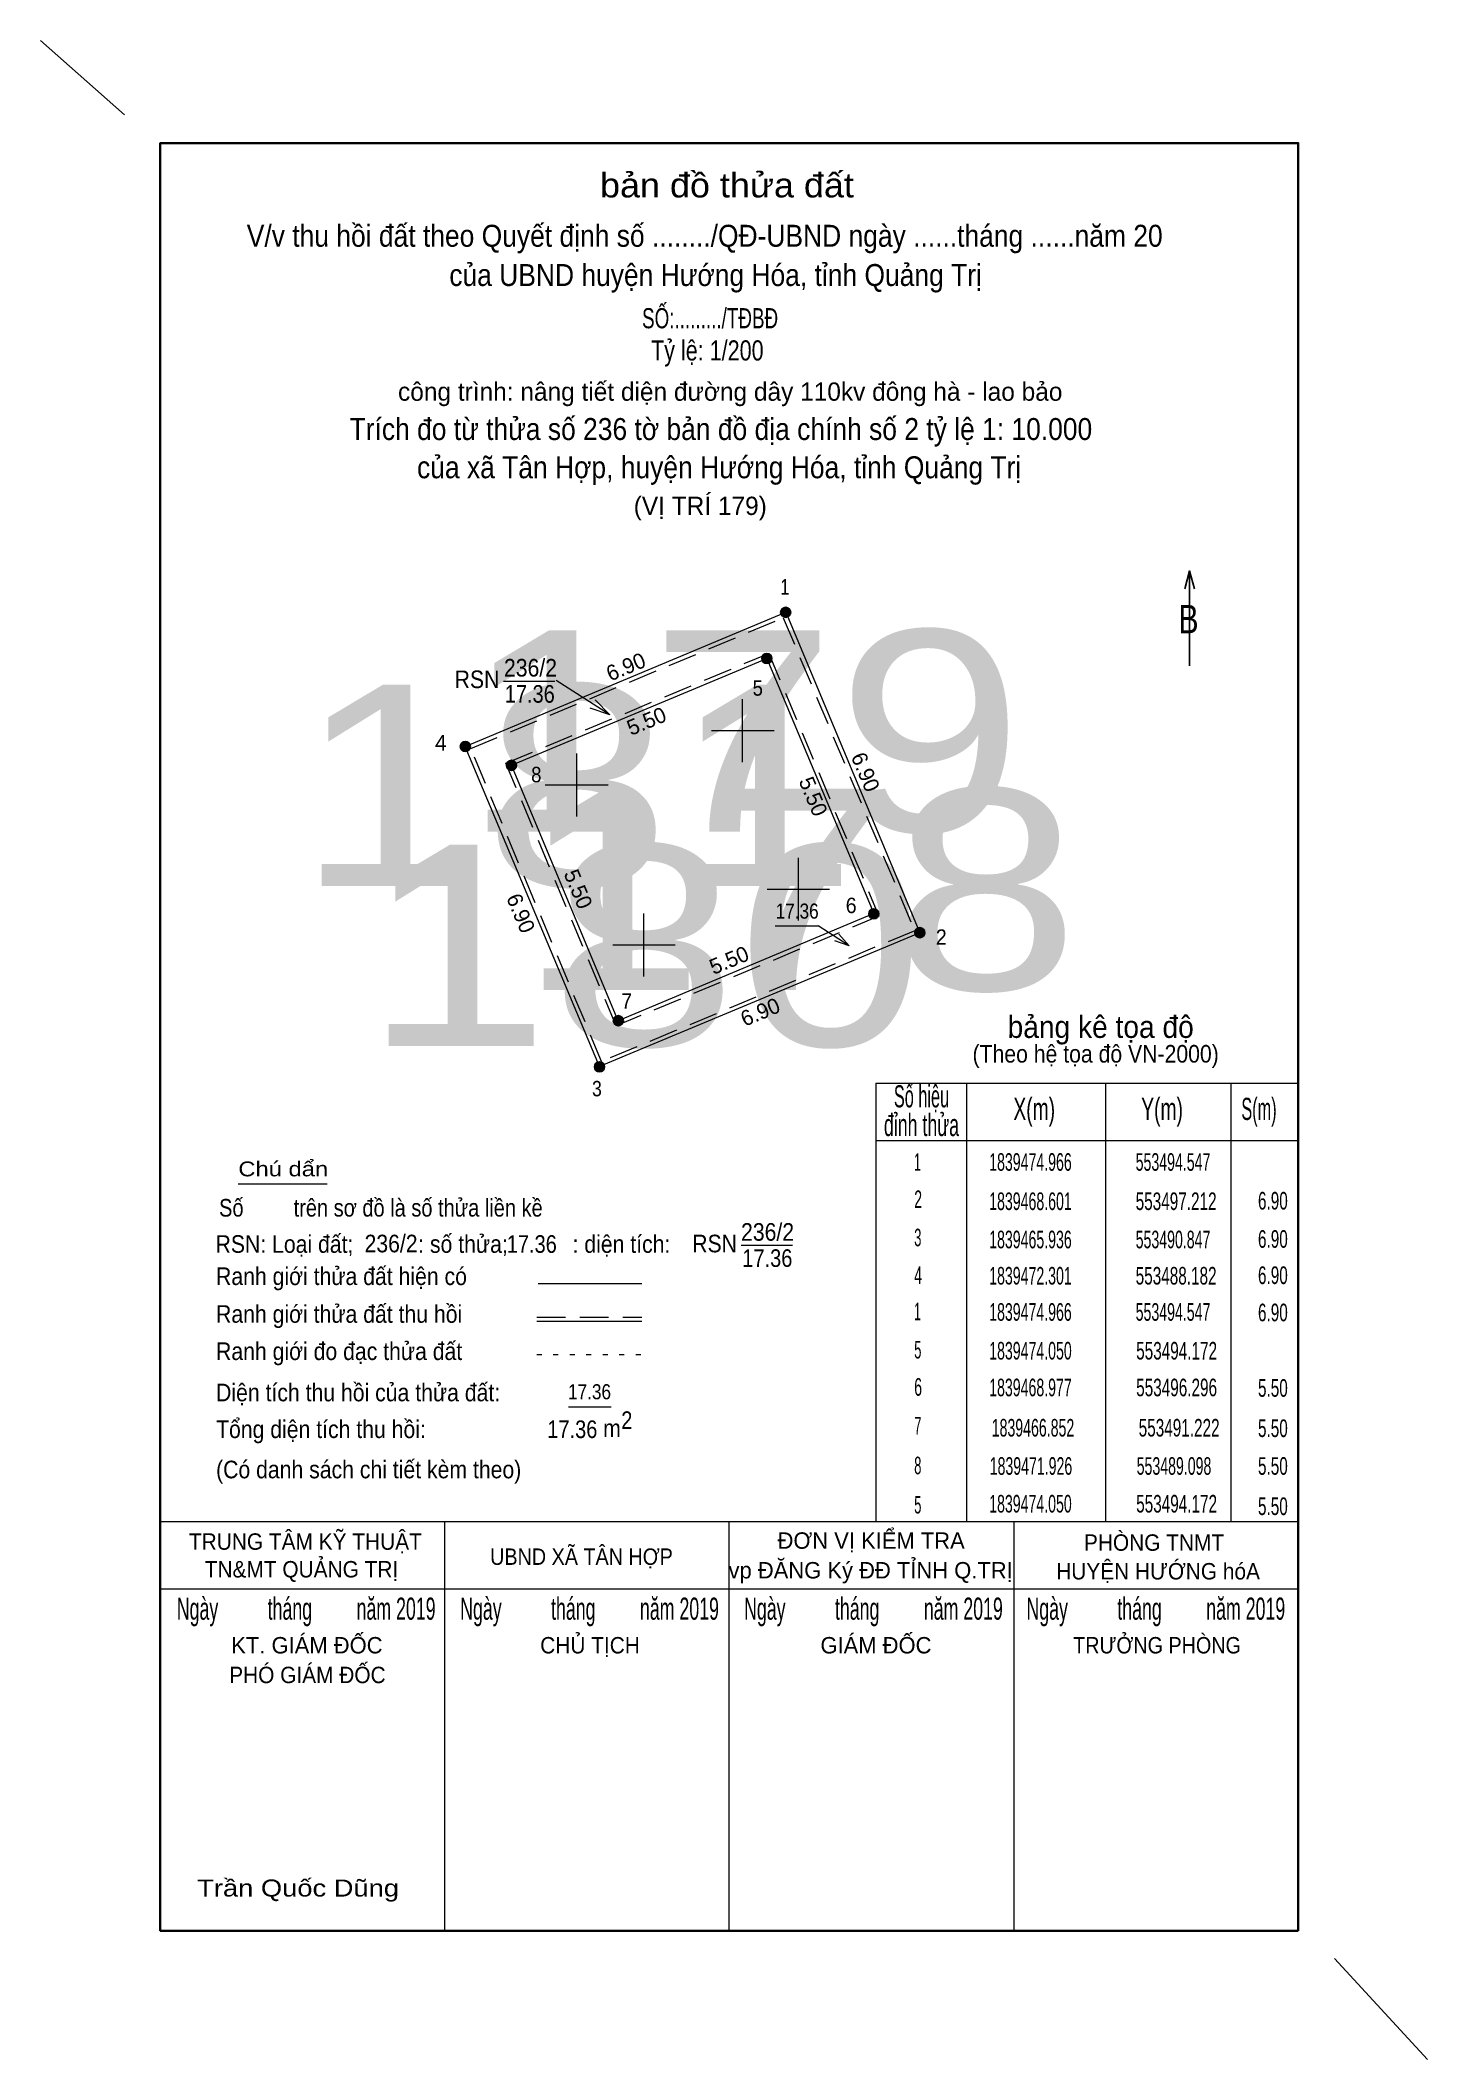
# Model space of a CAD drawing. Header units: metres. Extents: x 552002 to 555993, y 1839328 to 1841227.
# Drawn here: x 553479.74 to 553507.3, y 1839446.21 to 1839486.33 of the extents above; entities that cross this region are included whole.
import ezdxf
from ezdxf.enums import TextEntityAlignment as Align

# ---------------------------------------------------------------- set-up
doc = ezdxf.new("R2010")
doc.units = ezdxf.units.M
doc.header["$LTSCALE"] = 0.19
doc.linetypes.add('DOTTED', pattern=[1.5, 0.3, -1.2])
doc.linetypes.add('MEDIUM_DASHED', pattern=[4.5, 3, -1.5])
for name, color, linetype, lineweight in [('1', 7, 'Continuous', 25), ('10', 7, 'Continuous', 13), ('11', 7, 'Continuous', 13), ('15', 7, 'Continuous', 13), ('2', 7, 'Continuous', 13), ('3', 7, 'Continuous', 13), ('6', 7, 'Continuous', 13)]:
    doc.layers.add(name, color=color, linetype=linetype, lineweight=lineweight)
for name, color, linetype in [('12', 7, 'Continuous'), ('16', 7, 'Continuous'), ('63', 7, 'Continuous')]:
    doc.layers.add(name, color=color, linetype=linetype)

msp = doc.modelspace()

# ---------------------------------------------------------------- texts
at = {"layer": '1'}
for s, height, width, p in [('bản đồ thửa đất', 0.4854, 1.1, (553493.38, 1839483.21)), ('bảng kê tọa độ', 0.44, 0.95, (553500.805, 1839466.51)), ('(Theo hệ tọa độ VN-2000)', 0.3499, 0.9, (553500.705, 1839466.02)), ('Số hiệu ', 0.44, 0.55, (553497.29, 1839465.13)), ('X(m)', 0.44, 0.65, (553499.485, 1839464.88)), ('Y(m)', 0.44, 0.65, (553502.025, 1839464.88)), ('S(m)', 0.44, 0.55, (553503.95, 1839464.88)), ('đỉnh thửa', 0.44, 0.6, (553497.245, 1839464.56)), ('Chú dẩn', 0.2941, 1.2, (553484.565, 1839463.76)), ('TRUNG TÂM KỸ THUẬT', 0.3262, 0.95, (553485.005, 1839456.34)), ('PHÒNG TNMT', 0.3262, 0.95, (553501.865, 1839456.32)), ('UBND XÃ TÂN HỢP', 0.3262, 0.9, (553490.49, 1839456.04)), (' TN&MT QUẢNG TRỊ', 0.3262, 0.95, (553484.87, 1839455.79)), ('HUYỆN HƯỚNG hóA', 0.3262, 0.95, (553501.945, 1839455.75)), ('CHỦ TỊCH', 0.3262, 0.95, (553490.66, 1839454.28)), ('TRƯỞNG PHÒNG', 0.3262, 0.9, (553501.925, 1839454.28)), ('PHÓ GIÁM ĐỐC', 0.3262, 0.95, (553485.045, 1839453.69)), ('Trần Quốc Dũng', 0.338, 1.2, (553484.86, 1839449.45))]:
    msp.add_text(s, height=height, dxfattribs=dict(at, width=width)).set_placement(p, align=Align.CENTER)
for s, height, p in [('công trình: nâng tiết diện đường dây 110kv đông hà - lao bảo', 0.3632, (553493.445, 1839479.17)), ('(VỊ TRÍ 179)', 0.3632, (553492.85, 1839476.9)), ('ĐƠN VỊ KIỂM TRA', 0.3262, (553496.245, 1839456.36)), ('vp ĐĂNG Ký ĐĐ TỈNH Q.TRỊ', 0.3262, (553496.235, 1839455.77)), ('KT. GIÁM ĐỐC', 0.3262, (553485.035, 1839454.28)), ('GIÁM ĐỐC', 0.3262, (553496.34, 1839454.28))]:
    msp.add_text(s, height=height, dxfattribs=at).set_placement(p, align=Align.CENTER)
for s, height, width, p in [('B', 0.5625, 0.8, (553502.35, 1839474.55)), ('2', 0.3499, 0.85, (553491.28, 1839458.74)), ('m', 0.3499, 0.9, (553490.92, 1839458.58)), ('Ngày          tháng         năm 2019', 0.44, 0.6, (553482.45, 1839454.95)), ('Ngày          tháng         năm 2019', 0.44, 0.6, (553488.08, 1839454.95)), ('Ngày          tháng         năm 2019', 0.44, 0.6, (553493.72, 1839454.95)), ('Ngày          tháng         năm 2019', 0.44, 0.6, (553499.33, 1839454.95))]:
    msp.add_text(s, height=height, dxfattribs=dict(at, width=width)).set_placement(p)
at = {"layer": '12', "width": 1.25}
for s, p in [('179', (553493.695, 1839470.61)), ('181', (553490.395, 1839469.53)), ('178', (553494.805, 1839467.46)), ('180', (553491.725, 1839466.35))]:
    msp.add_text(s, height=4, dxfattribs=at).set_placement(p, align=Align.CENTER)
at = {"layer": '15', "width": 0.85}
for p in [(553494.775, 1839468.88), (553490.65, 1839459.33)]:
    msp.add_text('17.36', height=0.2999, dxfattribs=at).set_placement(p, align=Align.CENTER)
at = {"layer": '16'}
for s, height, width, p in [('RSN', 0.3499, 0.9, (553487.97, 1839473.46)), ('Số         trên sơ đồ là số thửa liền kề', 0.3499, 0.85, (553483.29, 1839462.96)), ('RSN: Loại đất;           : số thửa;           : diện tích:', 0.3499, 0.9, (553483.22, 1839462.24)), ('RSN', 0.3499, 0.9, (553492.69, 1839462.25)), ('Ranh giới thửa đất hiện có', 0.35, 0.9, (553483.23, 1839461.6)), ('Ranh giới thửa đất thu hồi', 0.35, 0.9, (553483.23, 1839460.85)), ('Ranh giới đo đạc thửa đất', 0.35, 0.9, (553483.23, 1839460.11)), ('Diện tích thu hồi của thửa đất:', 0.35, 0.9, (553483.23, 1839459.29)), ('Tổng diện tích thu hồi:', 0.35, 0.9, (553483.23, 1839458.56)), ('(Có danh sách chi tiết kèm theo)', 0.35, 0.9, (553483.23, 1839457.76))]:
    msp.add_text(s, height=height, dxfattribs=dict(at, width=width)).set_placement(p)
at = {"layer": '6'}
for s, width, p in [('SỐ:........./TĐBĐ', 0.7, (553493.045, 1839480.61)), ('Tỷ lệ: 1/200', 0.8, (553492.99, 1839479.97))]:
    msp.add_text(s, height=0.4, dxfattribs=dict(at, width=width)).set_placement(p, align=Align.CENTER)
for s, height, width, p in [('1', 0.3062, 0.8, (553494.44, 1839475.32)), ('236/2', 0.3499, 0.9, (553488.95, 1839473.69)), ('5', 0.3062, 0.9, (553493.89, 1839473.31)), ('8', 0.3062, 0.9, (553489.49, 1839471.59)), ('6', 0.3062, 0.95, (553495.74, 1839468.99)), ('2', 0.3062, 0.95, (553497.53, 1839468.36)), ('7', 0.3062, 0.95, (553491.28, 1839467.09)), ('3', 0.3062, 0.85, (553490.7, 1839465.35)), ('1', 0.35, 0.5, (553497.1, 1839463.87)), ('1839474.966', 0.35, 0.6, (553498.59, 1839463.87)), ('553494.547', 0.35, 0.6, (553501.5, 1839463.87)), ('2', 0.35, 0.6, (553497.1, 1839463.13)), ('1839468.601', 0.35, 0.6, (553498.59, 1839463.09)), ('553497.212', 0.35, 0.65, (553501.5, 1839463.09)), ('6.90', 0.35, 0.65, (553503.93, 1839463.1)), ('236/2', 0.3499, 0.9, (553493.66, 1839462.48)), ('3', 0.35, 0.55, (553497.1, 1839462.37)), ('1839465.936', 0.35, 0.6, (553498.59, 1839462.33)), ('553490.847', 0.35, 0.6, (553501.5, 1839462.33)), ('6.90', 0.35, 0.65, (553503.93, 1839462.34)), ('236/2', 0.3499, 0.9, (553486.18, 1839462.25)), ('4', 0.35, 0.6, (553497.1, 1839461.62)), ('1839472.301', 0.35, 0.6, (553498.59, 1839461.61)), ('553488.182', 0.35, 0.65, (553501.5, 1839461.61)), ('6.90', 0.35, 0.65, (553503.93, 1839461.62)), ('1', 0.35, 0.5, (553497.1, 1839460.9)), ('1839474.966', 0.35, 0.6, (553498.59, 1839460.89)), ('553494.547', 0.35, 0.6, (553501.5, 1839460.89)), ('6.90', 0.35, 0.65, (553503.93, 1839460.88)), ('5', 0.35, 0.55, (553497.1, 1839460.14)), ('1839474.050', 0.35, 0.6, (553498.59, 1839460.12)), ('553494.172', 0.35, 0.65, (553501.51, 1839460.12)), ('6', 0.35, 0.6, (553497.1, 1839459.4)), ('1839468.977', 0.35, 0.6, (553498.59, 1839459.39)), ('553496.296', 0.35, 0.65, (553501.51, 1839459.39)), ('5.50', 0.35, 0.65, (553503.93, 1839459.38)), ('17.36', 0.3499, 0.85, (553489.81, 1839458.56)), ('7', 0.35, 0.55, (553497.1, 1839458.63)), ('1839466.852', 0.35, 0.6, (553498.64, 1839458.59)), ('553491.222', 0.35, 0.65, (553501.56, 1839458.59)), ('5.50', 0.35, 0.65, (553503.93, 1839458.58)), ('8', 0.35, 0.55, (553497.1, 1839457.84)), ('1839471.926', 0.35, 0.6, (553498.6, 1839457.83)), ('553489.098', 0.35, 0.6, (553501.52, 1839457.83)), ('5.50', 0.35, 0.65, (553503.93, 1839457.83)), ('5', 0.35, 0.55, (553497.1, 1839457.06)), ('1839474.050', 0.35, 0.6, (553498.59, 1839457.08)), ('553494.172', 0.35, 0.65, (553501.51, 1839457.08)), ('5.50', 0.35, 0.65, (553503.93, 1839457.03))]:
    msp.add_text(s, height=height, dxfattribs=dict(at, width=width)).set_placement(p)
at = {"layer": '6', "width": 0.85}
for p in [(553489.96, 1839473.17), (553490, 1839462.24), (553494.68, 1839461.96)]:
    msp.add_text('17.36', height=0.3499, dxfattribs=at).set_placement(p, align=Align.RIGHT)
at = {"layer": '6'}
msp.add_text('4', height=0.3062, dxfattribs=at).set_placement((553487.58, 1839472.22))
at = {"layer": '63', "width": 0.9}
for s, p in [('V/v thu hồi đất theo Quyết định số ......../QĐ-UBND ngày ......tháng ......năm 20    ', (553493.23, 1839482.23)), ('     của UBND huyện Hướng Hóa, tỉnh Quảng Trị', (553492.79, 1839481.45)), ('Trích đo từ thửa số 236 tờ bản đồ địa chính số 2 tỷ lệ 1: 10.000', (553493.26, 1839478.39)), ('của xã Tân Hợp, huyện Hướng Hóa, tỉnh Quảng Trị', (553493.225, 1839477.63))]:
    msp.add_text(s, height=0.4359, dxfattribs=at).set_placement(p, align=Align.CENTER)
at = {"layer": '63'}
for s, rotation, p in [('6.90', 22.718, (553491.4309, 1839473.7436)), ('5.50', 22.718, (553491.8409, 1839472.6636)), ('6.90', 292.718, (553495.9916, 1839471.7341)), ('5.50', 292.718, (553494.9536, 1839471.2491)), ('5.50', 292.718, (553490.2836, 1839469.4091)), ('6.90', 292.718, (553489.1436, 1839468.9291)), ('5.50', 22.718, (553493.4809, 1839467.9136)), ('6.90', 22.718, (553494.1009, 1839466.8836))]:
    msp.add_text(s, height=0.3062, rotation=rotation, dxfattribs=at).set_placement(p, align=Align.CENTER)

# ---------------------------------------------------------------- hatches: boundary and pattern name
at = {"layer": '1'}
for points in [[(553494.647, 1839474.9658, 1), (553494.447, 1839474.9658, 1)], [(553494.2716, 1839474.0498, 1), (553494.0716, 1839474.0498, 1)], [(553488.2823, 1839472.3011, 1), (553488.0823, 1839472.3011, 1)], [(553489.1983, 1839471.9257, 1), (553488.9983, 1839471.9257, 1)], [(553496.3957, 1839468.9765, 1), (553496.1957, 1839468.9765, 1)], [(553497.3118, 1839468.6012, 1), (553497.1118, 1839468.6012, 1)], [(553491.3225, 1839466.8524, 1), (553491.1225, 1839466.8524, 1)], [(553490.9471, 1839465.9364, 1), (553490.7471, 1839465.9364, 1)]]:
    msp.add_hatch(color=256, dxfattribs=at).paths.add_polyline_path(points)

# ---------------------------------------------------------------- linework, layer by layer
msp.add_line((553502.57, 1839475.79), (553502.57, 1839473.9), dxfattribs=at)
at = {"layer": '1', "lineweight": 13}
for p, q in [((553496.34, 1839465.61), (553504.73, 1839465.61)), ((553496.34, 1839465.61), (553496.34, 1839456.9)), ((553498.14, 1839465.61), (553498.14, 1839456.9)), ((553500.9, 1839465.61), (553500.9, 1839456.9)), ((553503.39, 1839465.61), (553503.39, 1839456.9)), ((553496.34, 1839464.47), (553504.73, 1839464.47))]:
    msp.add_line(p, q, dxfattribs=at)
at = {"layer": '1'}
msp.add_lwpolyline([(553502.67, 1839475.43), (553502.57, 1839475.79), (553502.48, 1839475.43)], dxfattribs=at)
for centre in [(553494.547, 1839474.9658), (553494.1716, 1839474.0498), (553488.1823, 1839472.3011), (553489.0983, 1839471.9257), (553496.2957, 1839468.9765), (553497.2118, 1839468.6012), (553491.2225, 1839466.8524), (553490.8471, 1839465.9364)]:
    msp.add_circle(centre, 0.1, dxfattribs=at)
at = {"layer": '10'}
for p, q in [((553489.63, 1839461.63), (553491.69, 1839461.63)), ((553489.6, 1839460.88), (553491.69, 1839460.88))]:
    msp.add_line(p, q, dxfattribs=at)
at = {"layer": '10', "linetype": 'MEDIUM_DASHED'}
msp.add_line((553489.6, 1839460.96), (553491.69, 1839460.96), dxfattribs=at)
at = {"layer": '10', "linetype": 'DOTTED'}
msp.add_line((553489.6, 1839460.22), (553491.7, 1839460.22), dxfattribs=at)
at = {"layer": '10'}
for points in [[(553497.21, 1839468.6), (553490.85, 1839465.94), (553488.18, 1839472.3), (553494.55, 1839474.97)], [(553491.22, 1839466.85), (553489.1, 1839471.93), (553494.17, 1839474.05), (553496.3, 1839468.98)]]:
    msp.add_lwpolyline(points, close=True, dxfattribs=at)
at = {"layer": '10', "linetype": 'MEDIUM_DASHED'}
for points in [[(553497.11, 1839468.64), (553490.89, 1839466.04), (553488.29, 1839472.26), (553494.5, 1839474.86)], [(553496.4, 1839468.93), (553491.18, 1839466.75), (553488.99, 1839471.97), (553494.21, 1839474.15)]]:
    msp.add_lwpolyline(points, close=True, dxfattribs=at)
at = {"layer": '11'}
for p, q in [((553493.69, 1839471.99), (553493.69, 1839473.24)), ((553494.32, 1839472.61), (553493.07, 1839472.61)), ((553490.4, 1839470.91), (553490.4, 1839472.16)), ((553491.02, 1839471.53), (553489.77, 1839471.53)), ((553494.8, 1839468.84), (553494.8, 1839470.09)), ((553495.42, 1839469.46), (553494.18, 1839469.46)), ((553491.73, 1839467.73), (553491.73, 1839468.98)), ((553492.35, 1839468.35), (553491.11, 1839468.35))]:
    msp.add_line(p, q, dxfattribs=at)
at = {"layer": '15'}
for p, q in [((553494.34, 1839468.74), (553495.19, 1839468.74)), ((553490.23, 1839459.18), (553491.08, 1839459.18))]:
    msp.add_line(p, q, dxfattribs=at)
at = {"layer": '2'}
for p, q in [((553491.05, 1839472.93), (553489.99, 1839473.61)), ((553495.81, 1839468.34), (553495.19, 1839468.74))]:
    msp.add_line(p, q, dxfattribs=at)
for points in [[(553490.76, 1839473.23), (553491.05, 1839472.93), (553490.66, 1839473.06)], [(553495.6, 1839468.57), (553495.81, 1839468.34), (553495.52, 1839468.44)]]:
    msp.add_lwpolyline(points, dxfattribs=at)
at = {"layer": '3'}
for p, q in [((553488.94, 1839473.6), (553489.96, 1839473.6)), ((553493.66, 1839462.39), (553494.68, 1839462.39))]:
    msp.add_line(p, q, dxfattribs=at)
at = {"layer": '6'}
for p, q in [((553481.41, 1839484.85), (553479.74, 1839486.33)), ((553483.67, 1839463.61), (553485.44, 1839463.61)), ((553483.67, 1839463.61), (553485.44, 1839463.61)), ((553482.12, 1839458.57), (553482.12, 1839448.77)), ((553482.12, 1839458.57), (553482.12, 1839448.77)), ((553482.12, 1839456.9), (553504.73, 1839456.9)), ((553487.77, 1839456.9), (553487.77, 1839448.77)), ((553493.42, 1839456.9), (553493.42, 1839448.77)), ((553499.08, 1839456.9), (553499.08, 1839448.77)), ((553504.73, 1839455.56), (553482.12, 1839455.56)), ((553504.73, 1839455.56), (553504.73, 1839448.77)), ((553505.45, 1839448.22), (553507.3, 1839446.21))]:
    msp.add_line(p, q, dxfattribs=at)
at = {"layer": '6', "lineweight": 35}
msp.add_lwpolyline([(553504.73, 1839448.77), (553482.12, 1839448.77), (553482.12, 1839484.29), (553504.73, 1839484.29)], close=True, dxfattribs=at)

msp.set_redraw_order([(e.dxf.handle, doc.entitydb.next_handle()) for e in msp.query("TEXT MTEXT ATTDEF DIMENSION ARC_DIMENSION")])  # texts and dimensions are drawn at this point

doc.saveas('drawing.dxf')
